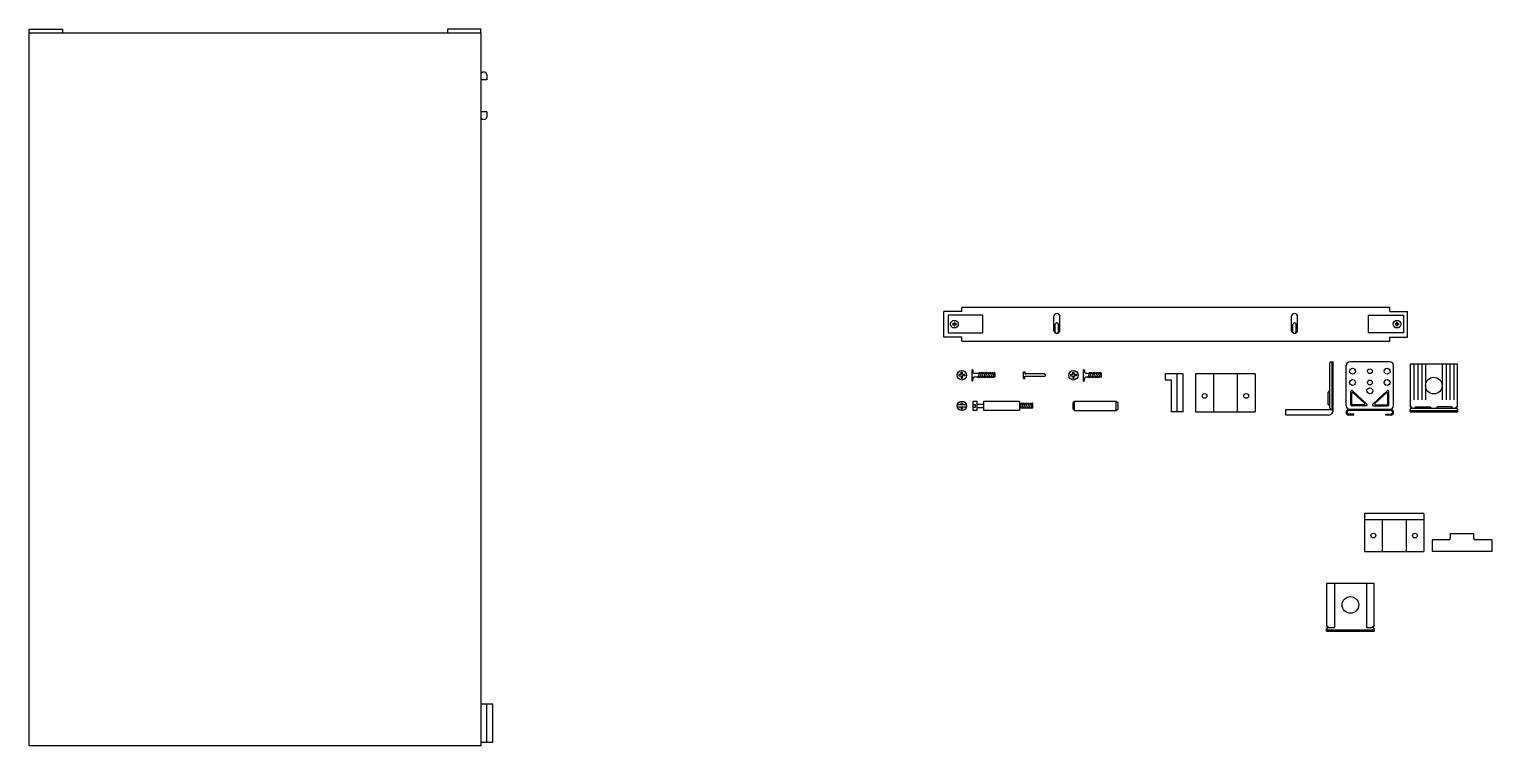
# Model space of a CAD drawing. Header units: millimetres. Extents: x -1061 to 8262, y 78 to 3828.
# Drawn here: x 2940 to 4171, y 938 to 1541 of the extents above; entities that cross this region are included whole.
import ezdxf

# ---------------------------------------------------------------- set-up
doc = ezdxf.new("R2010")
doc.units = ezdxf.units.MM
for name, color, linetype in [('Layer1', 1, 'Continuous'), ('Layer2', 8, 'Continuous'), ('VITI E CERNIERE', 8, 'Continuous')]:
    doc.layers.add(name, color=color, linetype=linetype)

msp = doc.modelspace()

# ---------------------------------------------------------------- linework, layer by layer
at = {"layer": 'Layer1'}
for p, q in [((2940.1, 937.7), (2940.1, 1537.7)), ((2940.1, 1537.7), (3320.1, 1537.7)), ((3320.1, 1537.7), (3320.1, 937.7)), ((3320.1, 937.7), (2940.1, 937.7))]:
    msp.add_line(p, q, dxfattribs=at)
at = {"layer": 'Layer2'}
for p, q in [((2940.1, 1537.7), (2940.1, 1540.7)), ((2940.1, 1540.7), (2968.1, 1540.7)), ((2968.1, 1540.7), (2968.1, 1537.7)), ((3320.1, 1540.7), (3292.1, 1540.7)), ((3292.1, 1540.7), (3292.1, 1537.7)), ((3320.1, 1537.7), (3320.1, 1540.7)), ((3325.1, 1502.7), (3325.1, 1498.2)), ((3325.1, 1498.2), (3320.1, 1498.2)), ((3325.1, 1471.2), (3320.1, 1471.2)), ((3325.1, 1471.2), (3325.1, 1466.7)), ((4034.3, 1221.8), (4034.3, 1259.8)), ((4035.3, 1260.8), (4037.3, 1260.8)), ((4036.3, 1220.8), (4036.3, 1260.8)), ((4037.3, 1220.8), (4037.3, 1260.8)), ((4048.1, 1223.8), (4048.1, 1257.8)), ((4084.8, 1260.8), (4051.3, 1260.8)), ((4088.1, 1223.8), (4088.1, 1257.8)), ((4141.9, 1258.8), (4101.9, 1258.8)), ((4101.9, 1258.8), (4101.9, 1222.8)), ((4105.2, 1258.8), (4105.2, 1228.8)), ((4108.4, 1258.8), (4108.4, 1228.8)), ((4111.7, 1258.8), (4111.7, 1228.8)), ((4114.9, 1258.8), (4114.9, 1228.8)), ((4128.9, 1258.8), (4128.9, 1228.8)), ((4132.2, 1258.8), (4132.2, 1228.8)), ((4135.4, 1258.8), (4135.4, 1228.8)), ((4138.7, 1258.8), (4138.7, 1228.8)), ((4141.9, 1222.8), (4141.9, 1258.8)), ((3724.3, 1250), (3722.3, 1250)), ((3722.3, 1250), (3722.3, 1249)), ((3722.3, 1249), (3724.3, 1249)), ((3724.3, 1252), (3725.3, 1252)), ((3724.3, 1250), (3724.3, 1252)), ((3724.3, 1249), (3724.3, 1247)), ((3724.3, 1247), (3725.3, 1247)), ((3725.3, 1250), (3725.3, 1252)), ((3727.3, 1250), (3725.3, 1250)), ((3725.3, 1247), (3725.3, 1249)), ((3727.3, 1249), (3725.3, 1249)), ((3727.3, 1250), (3727.3, 1249)), ((3733.2, 1254.2), (3734.1, 1254.2)), ((3733.2, 1250.1), (3733.7, 1249.5)), ((3733.7, 1249.5), (3733.2, 1249)), ((3733.2, 1244.9), (3734.1, 1244.9)), ((3734.1, 1254.2), (3734.1, 1252.2)), ((3734.1, 1252.2), (3735.2, 1251)), ((3734.1, 1246.9), (3735.2, 1248.1)), ((3734.1, 1244.9), (3734.1, 1246.9)), ((3739.6, 1252.1), (3738.2, 1247)), ((3739.6, 1252.1), (3738.2, 1247)), ((3741.2, 1252.1), (3739.7, 1247)), ((3741.2, 1252.1), (3739.7, 1247)), ((3742.8, 1252.1), (3741.3, 1247)), ((3742.8, 1252.1), (3741.3, 1247)), ((3744.3, 1252.1), (3742.9, 1247)), ((3745.9, 1252.1), (3744.4, 1247)), ((3747.5, 1252.1), (3746, 1247)), ((3749, 1252.1), (3747.6, 1247)), ((3750.6, 1252.1), (3749.1, 1247)), ((3750.6, 1252.1), (3749.1, 1247)), ((3752.2, 1252.1), (3750.7, 1247)), ((3752.8, 1248.1), (3752.8, 1251)), ((3776.7, 1252.5), (3777.7, 1252.5)), ((3776.7, 1246.8), (3776.7, 1252.5)), ((3776.7, 1246.8), (3777.7, 1246.8)), ((3777.7, 1252.5), (3777.7, 1250.6)), ((3777.7, 1250.6), (3778.8, 1250.6)), ((3777.7, 1246.8), (3777.7, 1248.7)), ((3795.4, 1249.7), (3794.2, 1250.6)), ((3794.2, 1248.7), (3795.4, 1249.7)), ((3818.2, 1250), (3816.2, 1250)), ((3816.2, 1250), (3816.2, 1249)), ((3816.2, 1249), (3818.2, 1249)), ((3818.2, 1252), (3819.2, 1252)), ((3818.2, 1250), (3818.2, 1252)), ((3818.2, 1249), (3818.2, 1247)), ((3818.2, 1247), (3819.2, 1247)), ((3819.2, 1250), (3819.2, 1252)), ((3821.2, 1250), (3819.2, 1250)), ((3819.2, 1247), (3819.2, 1249)), ((3821.2, 1249), (3819.2, 1249)), ((3821.2, 1250), (3821.2, 1249)), ((3827, 1254.2), (3828, 1254.2)), ((3827, 1250.1), (3827.5, 1249.5)), ((3827.5, 1249.5), (3827, 1249)), ((3827, 1244.9), (3828, 1244.9)), ((3828, 1254.2), (3828, 1252.2)), ((3828, 1252.2), (3829.1, 1251)), ((3828, 1246.9), (3829.1, 1248.1)), ((3828, 1244.9), (3828, 1246.9)), ((3832.1, 1252.1), (3830.7, 1247)), ((3833.7, 1252.1), (3832.2, 1247)), ((3835.3, 1252.1), (3833.8, 1247)), ((3836.8, 1252.1), (3835.4, 1247)), ((3838.4, 1252.1), (3836.9, 1247)), ((3840, 1252.1), (3838.5, 1247)), ((3840, 1252.1), (3838.5, 1247)), ((3841.5, 1252.1), (3840.1, 1247)), ((3842.2, 1248.1), (3842.2, 1251)), ((3911, 1250.6), (3896, 1250.6)), ((3896, 1250.6), (3896, 1245.6)), ((3896, 1245.6), (3901, 1245.6)), ((3901, 1245.6), (3901, 1218.6)), ((3906, 1218.6), (3906, 1250.6)), ((3911, 1218.6), (3911, 1250.6)), ((3971.5, 1250.6), (3921.5, 1250.6)), ((3921.5, 1250.6), (3921.5, 1218.6)), ((3936.5, 1250.6), (3936.5, 1218.6)), ((3956.5, 1250.6), (3956.5, 1218.6)), ((3971.5, 1250.6), (3971.5, 1218.6)), ((4033.1, 1235), (4034.3, 1236.6)), ((4033.1, 1224.8), (4033.1, 1235)), ((4052.1, 1224.8), (4052.1, 1235.8)), ((4052.9, 1225.5), (4052.9, 1234.3)), ((4053.5, 1236.4), (4065.6, 1225.1)), ((4054.1, 1234.7), (4063.8, 1225.7)), ((4082.6, 1236.4), (4070.5, 1225.1)), ((4082, 1234.7), (4072.3, 1225.7)), ((4083.2, 1225.5), (4083.2, 1234.3)), ((4084, 1224.8), (4084, 1235.8)), ((3728.7, 1224.7), (3720.9, 1224.7)), ((3728.7, 1222.7), (3720.9, 1222.7)), ((3724.3, 1224.7), (3724.3, 1226.2)), ((3724.3, 1226.2), (3725.3, 1226.2)), ((3724.3, 1222.7), (3724.3, 1221.2)), ((3724.3, 1221.2), (3725.3, 1221.2)), ((3725.3, 1226.2), (3725.3, 1224.7)), ((3725.3, 1221.2), (3725.3, 1222.7)), ((3734.3, 1227.7), (3737.3, 1227.7)), ((3734.3, 1219.7), (3734.3, 1227.7)), ((3736.3, 1224.7), (3734.3, 1224.7)), ((3734.3, 1222.7), (3736.3, 1222.7)), ((3737.3, 1219.7), (3734.3, 1219.7)), ((3736.3, 1222.7), (3736.3, 1224.7)), ((3737.3, 1227.7), (3737.3, 1219.7)), ((3737.3, 1225.2), (3743.3, 1225.2)), ((3743.3, 1222.2), (3737.3, 1222.2)), ((3743.3, 1219.7), (3743.3, 1227.7)), ((3743.3, 1227.7), (3773.3, 1227.7)), ((3773.3, 1219.7), (3743.3, 1219.7)), ((3773.3, 1227.7), (3773.3, 1219.7)), ((3774.9, 1226.2), (3773.4, 1221.2)), ((3776.4, 1226.2), (3775, 1221.2)), ((3776.4, 1226.2), (3775, 1221.2)), ((3778, 1226.2), (3776.5, 1221.2)), ((3779.6, 1226.2), (3778.1, 1221.2)), ((3781.1, 1226.2), (3779.7, 1221.2)), ((3782.7, 1226.2), (3781.2, 1221.2)), ((3784.3, 1226.2), (3782.8, 1221.2)), ((3784.6, 1222.1), (3784.6, 1225.1)), ((3819.7, 1227.7), (3818.2, 1226.2)), ((3818.2, 1226.2), (3818.2, 1221.2)), ((3819.7, 1219.7), (3818.2, 1221.2)), ((3819.7, 1219.7), (3819.7, 1227.7)), ((3819.7, 1227.7), (3854.7, 1227.7)), ((3819.7, 1219.7), (3854.7, 1219.7)), ((3854.7, 1227.7), (3856.2, 1226.2)), ((3854.7, 1219.7), (3854.7, 1227.7)), ((3854.7, 1219.7), (3856.2, 1221.2)), ((3856.2, 1221.2), (3856.2, 1226.2)), ((3911, 1218.6), (3901, 1218.6)), ((3911, 1218.6), (3911, 1218.6)), ((3921.5, 1218.6), (3971.5, 1218.6)), ((3997.3, 1215.8), (3997.3, 1220.8)), ((3997.3, 1220.8), (4037.3, 1220.8)), ((4034.3, 1223.8), (4033.1, 1224.8)), ((4037.3, 1220.8), (4037.3, 1220.8)), ((4086.1, 1220.8), (4050.1, 1220.8)), ((4050.1, 1220.8), (4050.1, 1220.8)), ((4086.1, 1219.8), (4050.1, 1219.8)), ((4065, 1223.8), (4053.1, 1223.8)), ((4063.3, 1224.7), (4053.7, 1224.7)), ((4071.1, 1223.8), (4083, 1223.8)), ((4072.8, 1224.7), (4082.4, 1224.7)), ((4101.9, 1218.8), (4101.9, 1220.8)), ((4101.9, 1219.8), (4141.9, 1219.8)), ((4101.9, 1218.8), (4141.9, 1218.8)), ((4101.9, 1218.8), (4101.9, 1218.8)), ((4102.9, 1221.8), (4140.9, 1221.8)), ((4106, 1221.8), (4106.9, 1223)), ((4106.9, 1223), (4118.9, 1223)), ((4118.9, 1223), (4119.9, 1221.8)), ((4125, 1223), (4124, 1221.8)), ((4137, 1223), (4125, 1223)), ((4137.9, 1221.8), (4137, 1223)), ((4141.9, 1220.8), (4141.9, 1218.8)), ((4033.3, 1215.8), (3997.3, 1215.8)), ((4054.6, 1216.8), (4050.1, 1216.8)), ((4054.6, 1215.8), (4050.1, 1215.8)), ((4054.6, 1215.8), (4054.6, 1216.8)), ((4081.6, 1215.8), (4081.6, 1216.8)), ((4081.6, 1216.8), (4086.1, 1216.8)), ((4086.1, 1215.8), (4081.6, 1215.8)), ((4113.5, 1133.1), (4063.5, 1133.1)), ((4063.5, 1133.1), (4063.5, 1101.1)), ((4113.5, 1133.1), (4113.5, 1101.1)), ((4063.5, 1128.1), (4113.5, 1128.1)), ((4078.5, 1128.1), (4078.5, 1101.1)), ((4098.5, 1128.1), (4098.5, 1101.1)), ((4134.6, 1111.1), (4120.6, 1111.1)), ((4120.6, 1111.1), (4120.6, 1101.1)), ((4134.6, 1111.1), (4134.6, 1111.1)), ((4155.6, 1116.1), (4135.6, 1116.1)), ((4135.6, 1116.1), (4135.6, 1112.1)), ((4155.6, 1112.1), (4155.6, 1116.1)), ((4170.6, 1111.1), (4156.6, 1111.1)), ((4170.6, 1111.1), (4170.6, 1101.1)), ((4063.5, 1101.1), (4113.5, 1101.1)), ((4170.6, 1101.1), (4120.6, 1101.1)), ((4071.7, 1074.2), (4031.7, 1074.2)), ((4031.7, 1074.2), (4031.7, 1038.2)), ((4038.2, 1074.2), (4038.2, 1037.2)), ((4065.2, 1074.2), (4065.2, 1037.2)), ((4071.7, 1038.2), (4071.7, 1074.2)), ((4031.7, 1034.2), (4031.7, 1036.2)), ((4031.7, 1035.2), (4071.7, 1035.2)), ((4031.7, 1034.2), (4071.7, 1034.2)), ((4032.7, 1037.2), (4038.2, 1037.2)), ((4065.2, 1037.2), (4069.6, 1037.2)), ((4070.7, 1037.2), (4069.7, 1037.2)), ((4071.7, 1036.2), (4071.7, 1034.2)), ((3330.1, 972.7), (3320.1, 972.7)), ((3330.1, 972.7), (3325.1, 972.7)), ((3325.1, 967.7), (3325.1, 972.7)), ((3330.1, 940.7), (3330.1, 972.7)), ((3325.1, 951.4), (3325.1, 967.7)), ((3325.1, 950.2), (3325.1, 951.4)), ((3325.1, 949.4), (3325.1, 951.4)), ((3325.1, 940.7), (3325.1, 949.4)), ((3320.1, 940.7), (3330.1, 940.7)), ((3330.1, 940.7), (3330.1, 940.7))]:
    msp.add_line(p, q, dxfattribs=at)
for points in [[(3733.2, 1254.2), (3733.2, 1250.1)], [(3733.2, 1249), (3733.2, 1244.9)], [(3752.8, 1251), (3735.2, 1251)], [(3735.2, 1248.1), (3752.8, 1248.1)], [(3777.7, 1248.7), (3794.2, 1248.7)], [(3794.2, 1250.6), (3778.8, 1250.6)], [(3827, 1254.2), (3827, 1250.1)], [(3827, 1249), (3827, 1244.9)], [(3842.2, 1251), (3829.1, 1251)], [(3829.1, 1248.1), (3842.2, 1248.1)], [(3784.6, 1225.1), (3773.3, 1225.1)], [(3773.3, 1222.1), (3784.6, 1222.1)]]:
    msp.add_lwpolyline(points, dxfattribs=at)
for centre, radius in [((4053.5, 1252.9), 2.5), ((4082.6, 1252.9), 2.5), ((3724.8, 1249.5), 4), ((3818.7, 1249.5), 4), ((4053.5, 1243.4), 2.5), ((4068.1, 1252.9), 2), ((4068.1, 1243.4), 2), ((4082.6, 1243.4), 2.5), ((4121.9, 1240.8), 7), ((3929, 1232.1), 2), ((3964, 1232.1), 2), ((4068.1, 1236.4), 2.5), ((3724.8, 1223.7), 4), ((4071, 1114.6), 2), ((4106, 1114.6), 2), ((4051.7, 1056.2), 7)]:
    msp.add_circle(centre, radius, dxfattribs=at)
for centre, radius, start, end in [((3322.6, 1502.1), 2.56, 12.6804, 167.3196), ((3322.6, 1467.3), 2.56, 192.6804, 347.3196), ((4035.8, 1259.3), 1.58, 108.4349, 161.5651), ((4051.2, 1257.7), 3.13, 87.7094, 177.7094), ((4084.9, 1257.7), 3.13, 2.2906, 92.2906), ((4053, 1235.8), 0.871, 48.0386, 175.5671), ((4053.6, 1234.2), 0.697, 48.0386, 175.5671), ((4082.5, 1234.2), 0.697, 4.4329, 131.9614), ((4083.2, 1235.8), 0.871, 4.4329, 131.9614), ((4032.8, 1220.3), 4.53, 276.3402, 6.3402), ((4035.8, 1222.3), 1.58, 198.4349, 251.5651), ((4051.2, 1224), 3.13, 182.2906, 272.2906), ((4050.6, 1218.3), 2.56, 102.6804, 257.3196), ((4050.7, 1218.3), 1.63, 112.6199, 247.3801), ((4053.1, 1224.8), 1, 180, 270), ((4053.7, 1225.5), 0.8, 180, 270), ((4063.3, 1225.3), 0.618, 262.9128, 44.6104), ((4065.1, 1224.6), 0.772, 262.9128, 44.6104), ((4071, 1224.6), 0.772, 135.3896, 277.0872), ((4072.8, 1225.3), 0.618, 135.3896, 277.0872), ((4082.4, 1225.5), 0.8, 270, 0), ((4083, 1224.8), 1, 270, 0), ((4084.9, 1224), 3.13, 267.7094, 357.7094), ((4085.5, 1218.3), 2.56, 282.6804, 77.3196), ((4085.4, 1218.3), 1.63, 292.6199, 67.3801), ((4102, 1220.3), 2.48, 36.6335, 90.9247), ((4103.4, 1220.3), 1.58, 108.4349, 161.5651), ((4141.9, 1220.3), 2.48, 89.0753, 142.2054), ((4140.4, 1220.3), 1.58, 18.4349, 71.5651), ((4134.6, 1112.1), 1, 270, 0), ((4156.6, 1112.1), 1, 180, 270), ((4031.7, 1035.7), 2.48, 36.6335, 90.9247), ((4033.2, 1035.7), 1.58, 108.4349, 161.5651), ((4071.6, 1035.7), 2.48, 89.0753, 142.2054), ((4070.2, 1035.7), 1.58, 18.4349, 71.5651)]:
    msp.add_arc(centre, radius, start, end, dxfattribs=at)
at = {"layer": 'VITI E CERNIERE'}
for p, q in [((3724.7, 1303.1), (3724.7, 1306.4)), ((4084.8, 1306.4), (3724.7, 1306.4)), ((4084.8, 1303.1), (4084.8, 1306.4)), ((3724.7, 1303.1), (3709.7, 1303.1)), ((3709.7, 1281.5), (3709.7, 1303.1)), ((3802.2, 1286.9), (3802.2, 1299.3)), ((3803.4, 1285.9), (3803.4, 1292.4)), ((3806.1, 1285.9), (3806.1, 1292.4)), ((3807.3, 1286.9), (3807.3, 1299.3)), ((4002.2, 1286.9), (4002.2, 1299.3)), ((4003.4, 1285.9), (4003.4, 1292.4)), ((4006.1, 1285.9), (4006.1, 1292.4)), ((4007.3, 1286.9), (4007.3, 1299.3)), ((4084.8, 1303.1), (4099.8, 1303.1)), ((4099.8, 1281.5), (4099.8, 1303.1)), ((3724.7, 1281.5), (3709.7, 1281.5)), ((3724.7, 1278.2), (3724.7, 1281.5)), ((4084.8, 1281.5), (4099.8, 1281.5)), ((4084.8, 1278.2), (4084.8, 1281.5)), ((3724.7, 1278.2), (4084.8, 1278.2))]:
    msp.add_line(p, q, dxfattribs=at)
for points in [[(3713.2, 1285.1), (3742.5, 1285.1), (3742.5, 1300), (3713.2, 1300)], [(4096.3, 1285.1), (4067, 1285.1), (4067, 1300), (4096.3, 1300)]]:
    msp.add_lwpolyline(points, close=True, dxfattribs=at)
for points in [[(3718.3, 1292.8), (3717, 1292.8), (3717, 1292.3), (3718.3, 1292.3)], [(3718.9, 1292.8), (3718.9, 1294.1), (3718.3, 1294.1), (3718.3, 1292.8)], [(3718.3, 1292.3), (3718.3, 1291), (3718.9, 1291), (3718.9, 1292.3)], [(3718.9, 1292.3), (3720.2, 1292.3), (3720.2, 1292.8), (3718.9, 1292.8)], [(4090.6, 1292.8), (4089.3, 1292.8), (4089.3, 1292.3), (4090.6, 1292.3)], [(4091.2, 1292.8), (4091.2, 1294.1), (4090.6, 1294.1), (4090.6, 1292.8)], [(4090.6, 1292.3), (4090.6, 1291), (4091.2, 1291), (4091.2, 1292.3)], [(4091.2, 1292.3), (4092.5, 1292.3), (4092.5, 1292.8), (4091.2, 1292.8)]]:
    msp.add_lwpolyline(points, dxfattribs=at)
for centre in [(3718.6, 1292.5), (4090.9, 1292.5)]:
    msp.add_circle(centre, 3.23, dxfattribs=at)
for centre, radius, start, end in [((3804.8, 1298.8), 2.63, 11.2554, 168.7446), ((3804.8, 1292.1), 1.38, 11.2554, 168.7446), ((4004.8, 1298.8), 2.63, 11.2554, 168.7446), ((4004.8, 1292.1), 1.38, 11.2554, 168.7446), ((3804.8, 1287.4), 2.63, 191.2554, 348.7446), ((3804.8, 1286.1), 1.38, 191.2554, 348.7446), ((4004.8, 1287.4), 2.63, 191.2554, 348.7446), ((4004.8, 1286.1), 1.38, 191.2554, 348.7446)]:
    msp.add_arc(centre, radius, start, end, dxfattribs=at)

doc.saveas('drawing.dxf')
